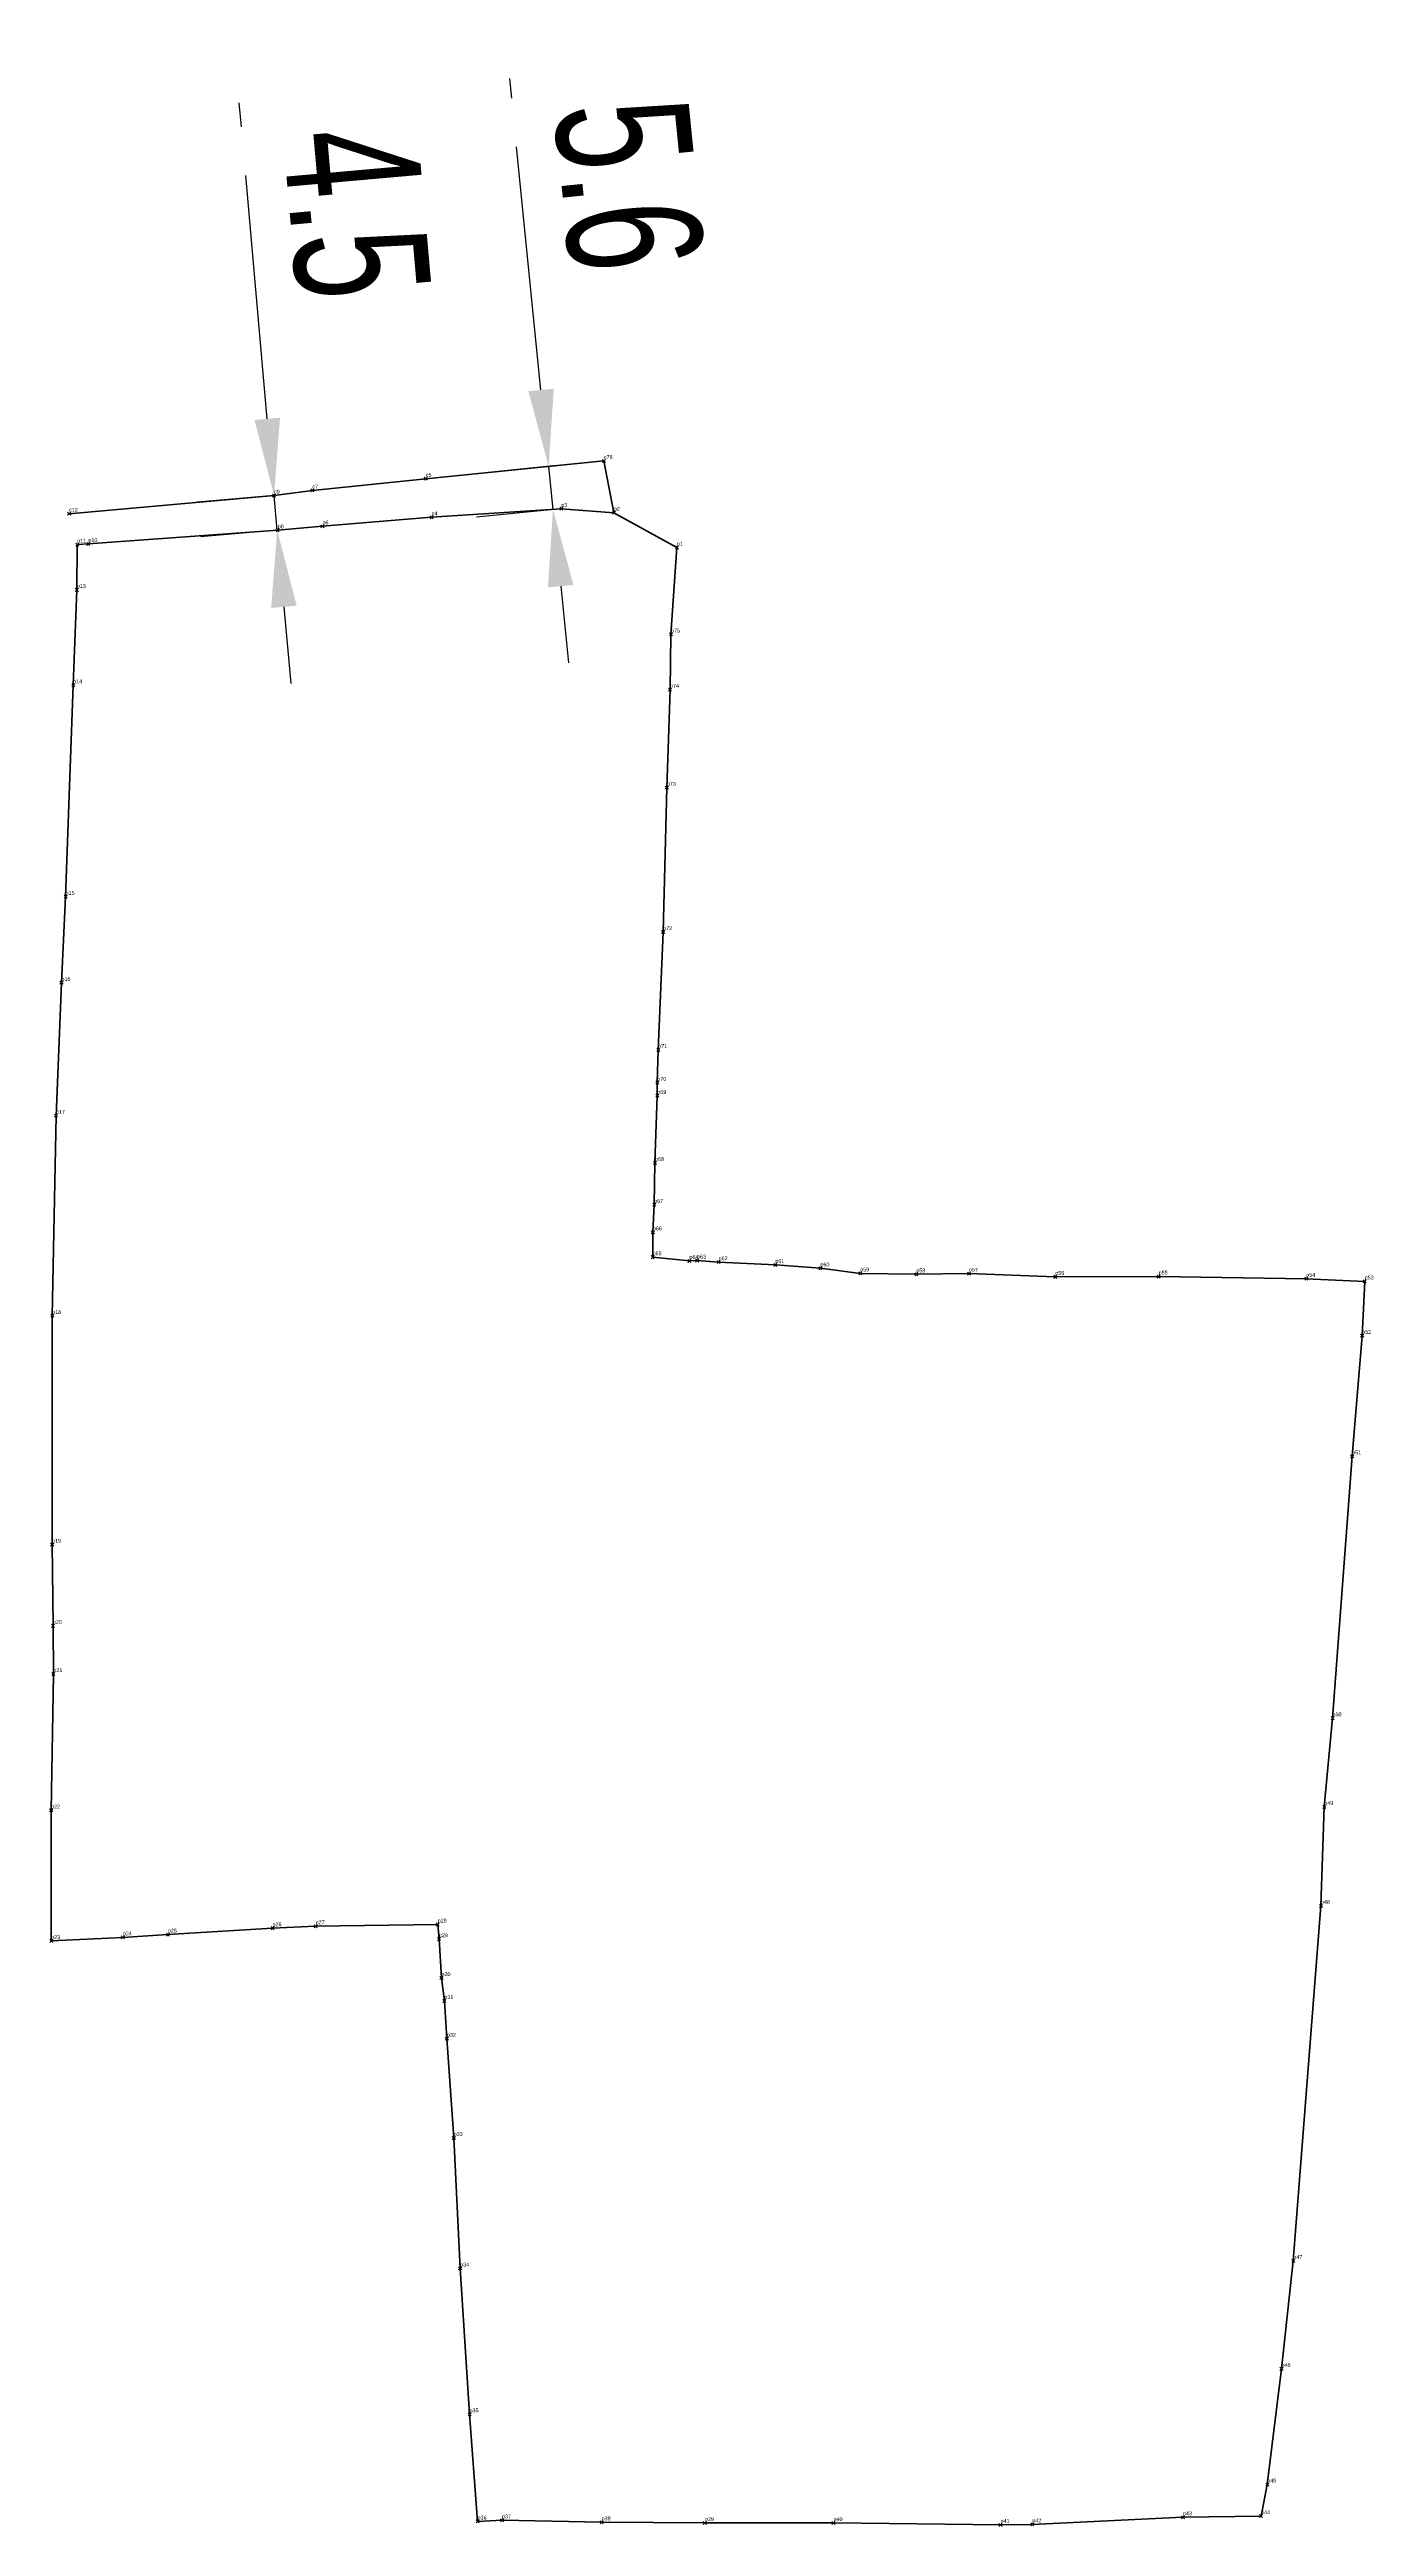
# Model space of a CAD drawing. Header units: millimetres. Extents: x 603863 to 606198, y 1299482 to 1300147.
# Drawn here: x 606026 to 606198.1, y 1299482 to 1299804 of the extents above.
import ezdxf

# ---------------------------------------------------------------- set-up
doc = ezdxf.new("R2010")
doc.units = ezdxf.units.MM
doc.header["$PDMODE"] = 3
doc.header["$PDSIZE"] = 0.2
doc.linetypes.add('PHANTOM', pattern=[63.5, 31.75, -6.35, 6.35, -6.35, 6.35, -6.35])
doc.layers.get('0').update_dxf_attribs({"color": 1, "linetype": 'CONTINUOUS', "lineweight": 100})
doc.layers.get('Defpoints').update_dxf_attribs({"linetype": 'CONTINUOUS'})
doc.layers.add('Point', color=5, linetype='CONTINUOUS', lineweight=100)
doc.layers.add('Point_Name', color=1, linetype='CONTINUOUS', lineweight=100)
doc.styles.get("Standard").update_dxf_attribs({"font": 'arial.ttf', "width": 0.65})
doc.dimstyles.new('ISO-25', dxfattribs={"dimtxt": 2.5, "dimasz": 2.5, "dimexe": 1.25, "dimexo": 0.625, "dimtad": 1, "dimtxsty": 'Standard', "dimcen": 2.5, "dimadec": 0, "dimazin": 0, "dimtfac": 1, "dimtmove": 0, "dimatfit": 3, "dimfxl": 1, "dimarcsym": 0})

# ---------------------------------------------------------------- blocks, each defined once
blk = doc.blocks.new('*D2')
at = {"color": 6, "linetype": 'PHANTOM', "lineweight": -2, "transparency": 16777216}
for p, q in [((606054.33, 1299756.02), (606050.69, 1299797.12)), ((606055.2, 1299746.06), (606045.26, 1299745.18)), ((606055.62, 1299741.55), (606055.22, 1299746.06)), ((606055.6, 1299741.55), (606045.66, 1299740.67)), ((606056.5, 1299731.59), (606057.39, 1299721.63))]:
    blk.add_line(p, q, dxfattribs=at)
at = {"color": 6, "linetype": 'PHANTOM', "transparency": 16777216}
for points in [[(606055.99, 1299756.17), (606052.67, 1299755.88), (606055.22, 1299746.06)], [(606058.16, 1299731.74), (606054.84, 1299731.44), (606055.62, 1299741.55)]]:
    blk.add_solid(points, dxfattribs=at)
at = {"layer": 'Defpoints', "color": 0, "linetype": 'PHANTOM', "transparency": 16777216}
for p in [(606055.22, 1299746.06), (606055.3, 1299746.07, 113.1), (606055.7, 1299741.56, 113.1)]:
    blk.add_point(p, dxfattribs=at)
at = {"color": 3, "linetype": 'PHANTOM', "transparency": 16777216, "insert": (606065.91, 1299782.78), "char_height": 17.5, "attachment_point": 5, "rotation": 275.0736}
blk.add_mtext('4.5', dxfattribs=at)
blk = doc.blocks.new('*D4')
at = {"color": 6, "linetype": 'PHANTOM', "lineweight": -2, "transparency": 16777216}
for p, q in [((606089.9, 1299759.79), (606085.84, 1299800.29)), ((606091.89, 1299749.94), (606080.95, 1299748.84)), ((606091.46, 1299744.23), (606090.9, 1299749.84)), ((606092.45, 1299744.33), (606081.51, 1299743.23)), ((606092.46, 1299734.28), (606093.46, 1299724.33))]:
    blk.add_line(p, q, dxfattribs=at)
at = {"color": 6, "linetype": 'PHANTOM', "transparency": 16777216}
for points in [[(606091.56, 1299759.95), (606088.25, 1299759.62), (606090.9, 1299749.84)], [(606094.12, 1299734.44), (606090.8, 1299734.11), (606091.46, 1299744.23)]]:
    blk.add_solid(points, dxfattribs=at)
at = {"layer": 'Defpoints', "color": 0, "linetype": 'PHANTOM', "transparency": 16777216}
for p in [(606090.9, 1299749.84), (606091.99, 1299749.95, 113.1), (606092.55, 1299744.34, 113.1)]:
    blk.add_point(p, dxfattribs=at)
at = {"color": 3, "linetype": 'PHANTOM', "transparency": 16777216, "insert": (606101.24, 1299786.4), "char_height": 17.5, "attachment_point": 5, "rotation": 275.7271}
blk.add_mtext('5.6', dxfattribs=at)

msp = doc.modelspace()

# ---------------------------------------------------------------- linework, layer by layer
at = {"color": 0, "linetype": 'PHANTOM', "ltscale": 8, "elevation": 113.1}
msp.add_lwpolyline([(606098.07, 1299750.56), (606074.93, 1299748.24), (606060.2, 1299746.73), (606055.22, 1299746.06), (606028.59, 1299743.7)], dxfattribs=at)
at = {"color": 0, "linetype": 'PHANTOM', "ltscale": 2, "elevation": 113.1}
msp.add_lwpolyline([(606098.07, 1299750.56), (606099.37, 1299743.83)], dxfattribs=at)
at = {"color": 0, "elevation": 113.1}
msp.add_lwpolyline([(606107.57, 1299739.3), (606099.37, 1299743.83), (606092.55, 1299744.34), (606075.69, 1299743.24), (606061.51, 1299742.06), (606055.7, 1299741.56), (606031.1, 1299739.76), (606029.64, 1299739.68), (606029.59, 1299733.8), (606029.12, 1299721.4), (606028.13, 1299693.9), (606027.6, 1299682.72), (606026.89, 1299665.44), (606026.39, 1299639.43), (606026.38, 1299609.68), (606026.5, 1299599.12), (606026.54, 1299592.86), (606026.25, 1299575.13), (606026.26, 1299558.17), (606035.57, 1299558.62), (606041.42, 1299558.99), (606055.02, 1299559.82), (606060.62, 1299560.07), (606076.48, 1299560.3), (606076.65, 1299558.4), (606076.97, 1299553.35), (606077.35, 1299550.35), (606077.67, 1299545.46), (606078.57, 1299532.56), (606079.4, 1299515.59), (606080.62, 1299496.64), (606081.66, 1299482.7), (606084.85, 1299482.85), (606097.78, 1299482.6), (606111.19, 1299482.5), (606127.91, 1299482.5), (606149.61, 1299482.25), (606153.74, 1299482.32), (606173.31, 1299483.25), (606183.46, 1299483.4), (606184.27, 1299487.49), (606186.12, 1299502.54), (606187.65, 1299516.57), (606191.24, 1299562.72), (606191.68, 1299575.59), (606192.75, 1299587.12), (606195.3, 1299621.17), (606196.6, 1299636.83), (606196.93, 1299643.9), (606189.33, 1299644.24), (606170.16, 1299644.53), (606156.72, 1299644.49), (606145.5, 1299644.91), (606138.67, 1299644.83), (606131.38, 1299644.94), (606126.21, 1299645.6), (606120.35, 1299646.04), (606112.98, 1299646.41), (606110.19, 1299646.62), (606109.19, 1299646.56), (606104.41, 1299647.05), (606104.43, 1299650.29), (606104.61, 1299653.86), (606104.71, 1299659.3), (606105.01, 1299668.03), (606105.01, 1299669.72), (606105.13, 1299673.99), (606105.77, 1299689.31), (606106.25, 1299708.08), (606106.67, 1299720.82), (606106.78, 1299728), (606107.57, 1299739.3)], dxfattribs=at)
at = {"layer": 'Point'}
for p in [(606098.07, 1299750.56, 113.1), (606074.93, 1299748.24, 113.44), (606055.22, 1299746.06, 113.66), (606060.2, 1299746.73, 113.65), (606092.55, 1299744.34, 113.49), (606028.59, 1299743.7, 113.91), (606055.7, 1299741.56, 113.47), (606061.51, 1299742.06, 113.57), (606075.69, 1299743.24, 113.37), (606099.37, 1299743.83, 113.1), (606029.64, 1299739.68, 113.83), (606031.1, 1299739.76, 113.79), (606107.57, 1299739.3, 113.1), (606029.59, 1299733.8, 113.65), (606106.78, 1299728, 113), (606029.12, 1299721.4, 113.52), (606106.67, 1299720.82, 112.87), (606106.25, 1299708.08, 112.8), (606028.13, 1299693.9, 113.28), (606105.77, 1299689.31, 112.53), (606027.6, 1299682.72, 113.23), (606105.13, 1299673.99, 112.36), (606105.01, 1299669.72, 112.24), (606105.01, 1299668.03, 112.4), (606026.89, 1299665.44, 112.91), (606104.71, 1299659.3, 112.12), (606104.61, 1299653.86, 112.2), (606104.43, 1299650.29, 112.11), (606104.41, 1299647.05, 112.09), (606109.19, 1299646.56, 112.09), (606110.19, 1299646.62, 111.99), (606112.98, 1299646.41, 111.99), (606120.35, 1299646.04, 112.09), (606126.21, 1299645.6, 111.96), (606131.38, 1299644.94, 111.95), (606138.67, 1299644.83, 111.87), (606145.5, 1299644.91, 111.87), (606156.72, 1299644.49, 111.71), (606170.16, 1299644.53, 111.58), (606189.33, 1299644.24, 111.28), (606196.93, 1299643.9, 111.55), (606026.39, 1299639.43, 112.96), (606196.6, 1299636.83, 111.28), (606195.3, 1299621.17, 111.26), (606026.38, 1299609.68, 112.91), (606026.5, 1299599.12, 112.85), (606026.54, 1299592.86, 112.84), (606192.75, 1299587.12, 111.13), (606026.25, 1299575.13, 112.72), (606191.68, 1299575.59, 111.02), (606191.24, 1299562.72, 110.94), (606026.26, 1299558.17, 112.67), (606035.57, 1299558.62, 112.41), (606041.42, 1299558.99, 112.33), (606055.02, 1299559.82, 112.29), (606060.62, 1299560.07, 112.2), (606076.48, 1299560.3, 112.14), (606076.65, 1299558.4, 112.22), (606076.97, 1299553.35, 112.03), (606077.35, 1299550.35, 112.01), (606077.67, 1299545.46, 111.99), (606078.57, 1299532.56, 111.93), (606079.4, 1299515.59, 111.81), (606187.65, 1299516.57, 110.86), (606186.12, 1299502.54, 110.97), (606080.62, 1299496.64, 111.75), (606184.27, 1299487.49, 110.53), (606183.46, 1299483.4, 110.55), (606081.66, 1299482.7, 111.15), (606084.85, 1299482.85, 111.66), (606097.78, 1299482.6, 111.55), (606111.19, 1299482.5, 111.26), (606127.91, 1299482.5, 111.26), (606149.61, 1299482.25, 111.12), (606153.74, 1299482.32, 110.94), (606173.31, 1299483.25, 110.9)]:
    msp.add_point(p, dxfattribs=at)

# ---------------------------------------------------------------- texts
at = {"layer": 'Point_Name'}
for s, p in [('c76', (606098.07, 1299750.81)), ('c5', (606074.93, 1299748.49)), ('c12', (606028.59, 1299743.95)), ('c9', (606055.22, 1299746.31)), ('c7', (606060.2, 1299746.98)), ('p3', (606092.55, 1299744.59)), ('p2', (606099.37, 1299744.08)), ('p8', (606055.7, 1299741.81)), ('p6', (606061.51, 1299742.31)), ('p4', (606075.69, 1299743.49)), ('p11', (606029.64, 1299739.93)), ('p10', (606031.1, 1299740.01)), ('p1', (606107.57, 1299739.55)), ('p13', (606029.59, 1299734.05)), ('p75', (606106.78, 1299728.25)), ('p14', (606029.12, 1299721.65)), ('p74', (606106.67, 1299721.07)), ('p73', (606106.25, 1299708.33)), ('p15', (606028.13, 1299694.15)), ('p72', (606105.77, 1299689.56)), ('p16', (606027.6, 1299682.97)), ('p71', (606105.13, 1299674.24)), ('p70', (606105.01, 1299669.97)), ('p69', (606105.01, 1299668.28)), ('p17', (606026.89, 1299665.69)), ('p68', (606104.71, 1299659.55)), ('p67', (606104.61, 1299654.11)), ('p66', (606104.43, 1299650.54)), ('p65', (606104.41, 1299647.3)), ('p64', (606109.19, 1299646.81)), ('p63', (606110.19, 1299646.87)), ('p62', (606112.98, 1299646.66)), ('p61', (606120.35, 1299646.29)), ('p60', (606126.21, 1299645.85)), ('p59', (606131.38, 1299645.19)), ('p58', (606138.67, 1299645.08)), ('p57', (606145.5, 1299645.16)), ('p56', (606156.72, 1299644.74)), ('p55', (606170.16, 1299644.78)), ('p54', (606189.33, 1299644.49)), ('p53', (606196.93, 1299644.15)), ('p18', (606026.39, 1299639.68)), ('p52', (606196.6, 1299637.08)), ('p51', (606195.3, 1299621.42)), ('p19', (606026.38, 1299609.93)), ('p20', (606026.5, 1299599.37)), ('p21', (606026.54, 1299593.11)), ('p50', (606192.75, 1299587.37)), ('p22', (606026.25, 1299575.38)), ('p49', (606191.68, 1299575.84)), ('p27', (606060.62, 1299560.32)), ('p28', (606076.48, 1299560.55)), ('p48', (606191.24, 1299562.97)), ('p23', (606026.26, 1299558.42)), ('p24', (606035.57, 1299558.87)), ('p25', (606041.42, 1299559.24)), ('p26', (606055.02, 1299560.07)), ('p29', (606076.65, 1299558.65)), ('p30', (606076.97, 1299553.6)), ('p31', (606077.35, 1299550.6)), ('p32', (606077.67, 1299545.71)), ('p33', (606078.57, 1299532.81)), ('p34', (606079.4, 1299515.84)), ('p47', (606187.65, 1299516.82)), ('p46', (606186.12, 1299502.79)), ('p35', (606080.62, 1299496.89)), ('p45', (606184.27, 1299487.74)), ('p37', (606084.85, 1299483.1)), ('p43', (606173.31, 1299483.5)), ('p44', (606183.46, 1299483.65)), ('p36', (606081.66, 1299482.95)), ('p38', (606097.78, 1299482.85)), ('p39', (606111.19, 1299482.75)), ('p40', (606127.91, 1299482.75)), ('p41', (606149.61, 1299482.5)), ('p42', (606153.74, 1299482.57))]:
    msp.add_text(s, height=0.5, dxfattribs=at).set_placement(p)

# ---------------------------------------------------------------- dimensions: what is measured, and where the dimension line sits
at = {"color": 0, "linetype": 'PHANTOM'}
for p1, p2, distance, picture, middle in [((606092.55, 1299744.34, 113.1), (606091.99, 1299749.95, 113.1), 1.09, '*D4', (606101.24, 1299786.4)), ((606055.7, 1299741.56, 113.1), (606055.3, 1299746.07, 113.1), 0.08, '*D2', (606065.91, 1299782.78))]:
    dim = msp.add_aligned_dim(p1=p1, p2=p2, distance=distance, dimstyle='ISO-25', override={"dimscale": 0.05, "dimtxt": 350, "dimasz": 200, "dimexe": 200, "dimexo": 2, "dimgap": 100, "dimdec": 1, "dimdsep": 46, "dimclrd": 6, "dimclre": 6, "dimclrt": 3, "dimtdec": 1}, dxfattribs=at)
    dim.commit()
    dim.dimension.update_dxf_attribs({"geometry": picture, "text_midpoint": middle})

doc.saveas('drawing.dxf')
